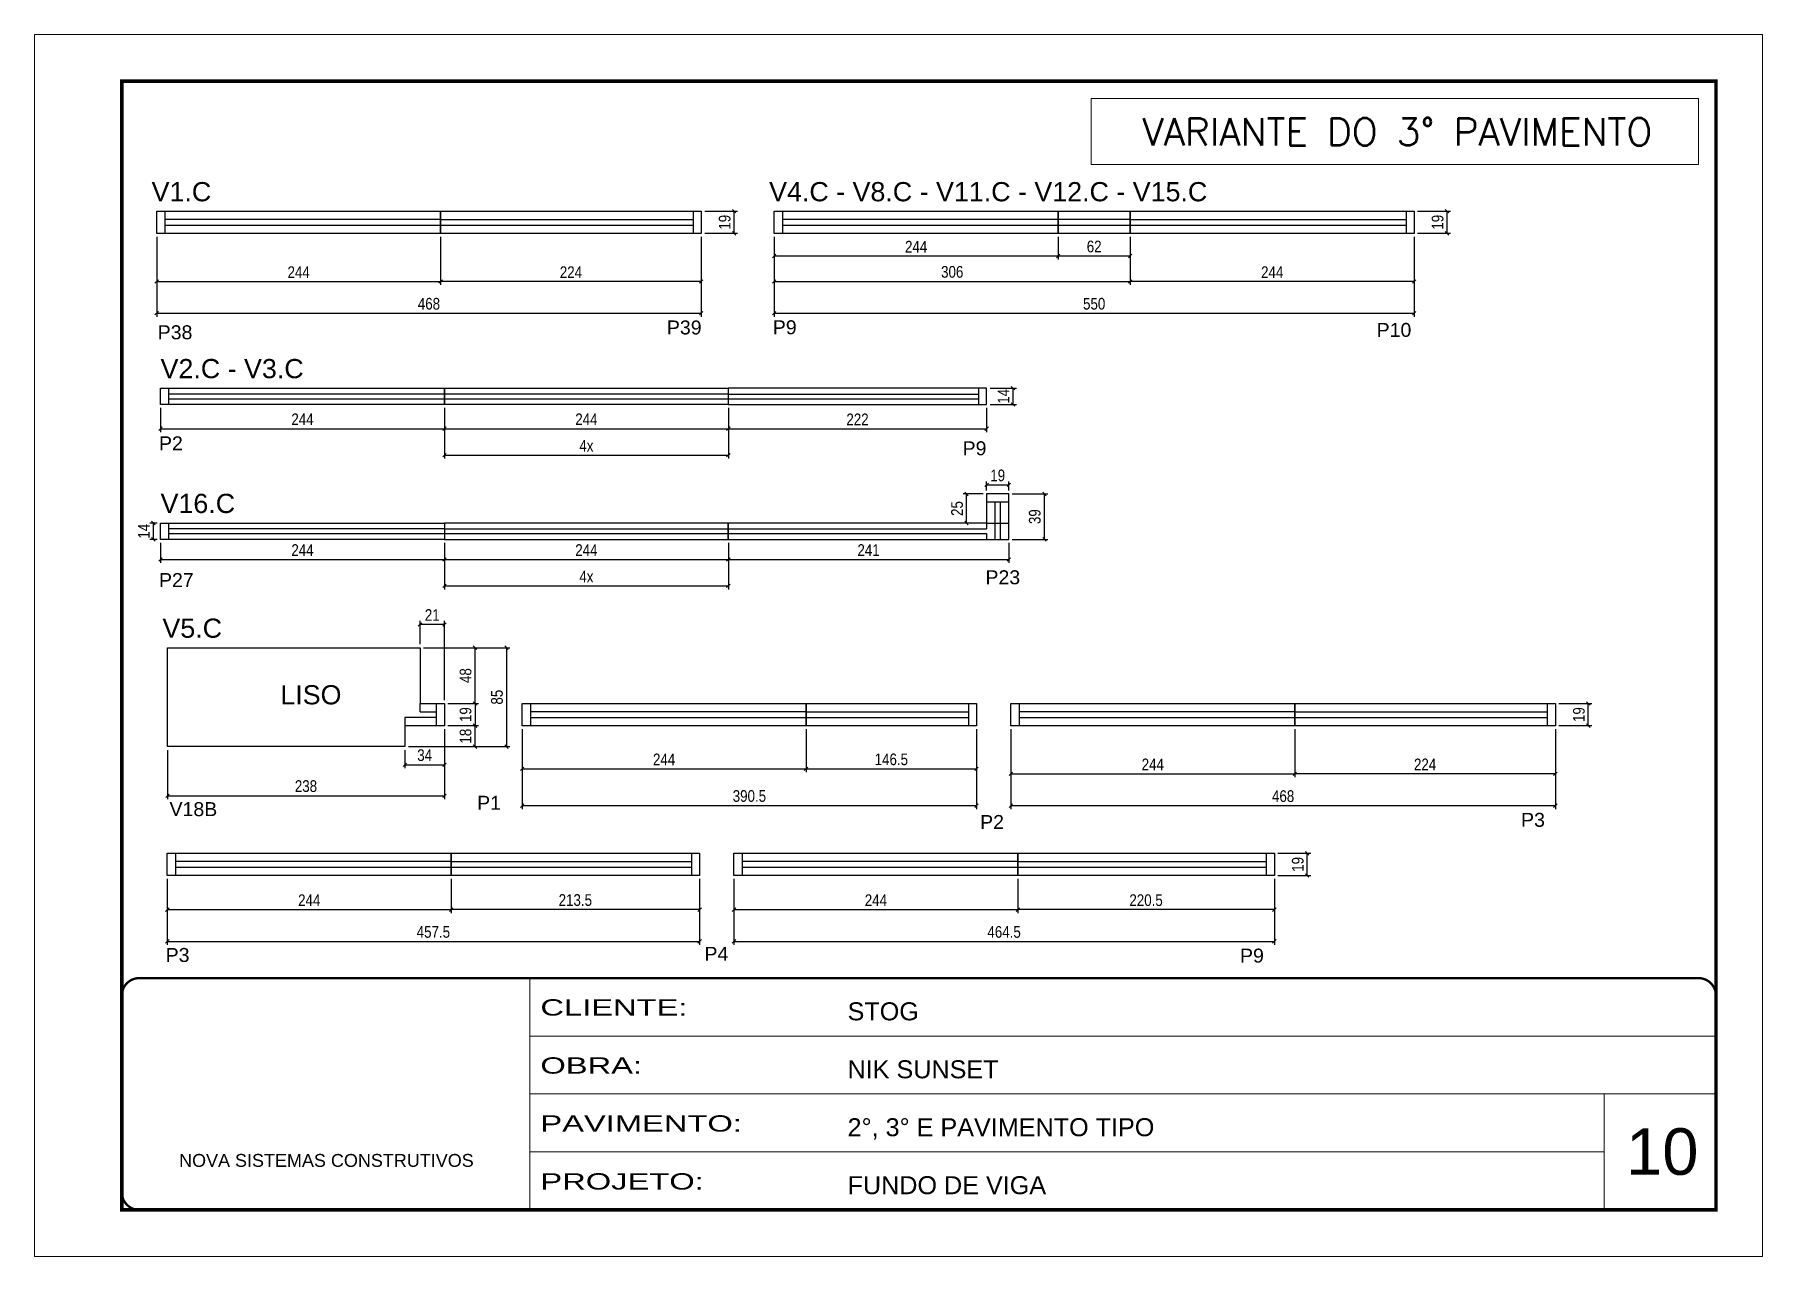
# Model space of a CAD drawing. Header units: millimetres. Extents: x 2437 to 8691, y -1523 to 4121.
# Drawn here: x 4036 to 5521, y 774 to 1824 of the extents above; entities that cross this region are included whole.
import ezdxf

# ---------------------------------------------------------------- set-up
doc = ezdxf.new("R2010")
doc.units = ezdxf.units.MM
doc.linetypes.add('CONTINUO', pattern=[0])
doc.linetypes.add('DASHED', pattern=[0.75, 0.5, -0.25])
for name, color, linetype in [('5', 5, 'Continuous'), ('COTA', 241, 'Continuous'), ('NOMENCLATURA', 7, 'Continuous'), ('Painéis', 200, 'Continuous'), ('SARR_2.2x7', 40, 'Continuous'), ('SARR_EDITAR', 141, 'Continuous')]:
    doc.layers.add(name, color=color, linetype=linetype)
for name, color, linetype, lineweight in [('CARIMBO', 255, 'Continuous', 9), ('Folhas', 255, 'Continuous', 9), ('SARRAFO DE PRESSAO', 251, 'DASHED', 9), ('Texto Seção', 7, 'Continuous', 15)]:
    doc.layers.add(name, color=color, linetype=linetype, lineweight=lineweight)
doc.styles.add('ARIAL', font='arial.ttf')
doc.styles.add('COTA TECNICA', font='techl___.ttf', dxfattribs={"height": 10})
doc.styles.add('COTA TECNICA-50', font='techl___.ttf', dxfattribs={"height": 10})
doc.styles.add('REGUA-120', font='ROMANS.shx', dxfattribs={"height": 15})
doc.styles.get("Standard").update_dxf_attribs({"font": 'arial.ttf'})
doc.styles.add('Tecnologia', font='')
doc.styles.get('Tecnologia').set_extended_font_data('Forgotten Futurist')
doc.dimstyles.new('COTA PAINEL-50', dxfattribs={"dimtxt": 10, "dimasz": 3, "dimexe": 3, "dimexo": 3, "dimgap": 3, "dimtad": 1, "dimdec": 1, "dimzin": 12, "dimdsep": 46, "dimtxsty": 'COTA TECNICA-50', "dimblk1": 'OBLIQUE', "dimblk2": 'OBLIQUE', "dimsah": 1, "dimcen": 0.9, "dimclrd": 4, "dimclre": 4, "dimclrt": 240, "dimadec": 1, "dimazin": 3, "dimtfac": 1, "dimtdec": 1, "dimtmove": 0, "dimatfit": 3, "dimfxl": 1, "dimtolj": 1, "dimtzin": 12, "dimarcsym": 0})
doc.dimstyles.new('PAINEL', dxfattribs={"dimtxt": 10, "dimasz": 3, "dimexe": 3, "dimexo": 3, "dimgap": 3, "dimtad": 1, "dimdec": 1, "dimzin": 12, "dimdsep": 46, "dimtxsty": 'COTA TECNICA', "dimblk1": 'OBLIQUE', "dimblk2": 'OBLIQUE', "dimsah": 1, "dimcen": 0.9, "dimclrd": 4, "dimclre": 4, "dimclrt": 240, "dimadec": 1, "dimazin": 3, "dimtfac": 1, "dimtdec": 1, "dimtmove": 0, "dimatfit": 3, "dimfxl": 1, "dimtolj": 1, "dimtzin": 12, "dimarcsym": 0})

msp = doc.modelspace()

# ---------------------------------------------------------------- texts
at = {"layer": '5', "linetype": 'Continuous'}
for s, p in [('P39', (4579.28, 1565.98)), ('P9', (4670.3, 1566.13)), ('P10', (5189.26, 1563.88)), ('P38', (4141.67, 1561.84)), ('P2', (4142.77, 1466.41)), ('P9', (4833.42, 1462.16)), ('P27', (4142.77, 1348.93)), ('P23', (4853.06, 1351.32)), ('V18B', (4151.84, 1152.07)), ('P1', (4416.21, 1157.52)), ('P2', (4848.47, 1141.01)), ('P3', (5313.4, 1142.89)), ('P4', (4611.55, 1027.73)), ('P3', (4148.5, 1026.74)), ('P9', (5071.85, 1026.19))]:
    msp.add_text(s, height=12, rotation=359.99996, dxfattribs=at).set_placement(p)
at = {"layer": 'CARIMBO', "style": 'ARIAL'}
msp.add_text('10', height=40, dxfattribs=at).set_placement((5403.7, 843.83))
at = {"layer": 'NOMENCLATURA', "linetype": 'Continuous'}
for s, p in [('V1.C', (4136.43, 1680.41)), ('V4.C - V8.C - V11.C - V12.C - V15.C', (4667.15, 1680.41)), ('V2.C - V3.C', (4144.15, 1528.39)), ('V16.C', (4144.15, 1412.54)), ('V5.C', (4145.74, 1305.32)), ('LISO', (4247.08, 1248.1))]:
    msp.add_text(s, height=16.5, dxfattribs=at).set_placement(p)
at = {"layer": 'Texto Seção', "insert": (4886.83, 1728.23), "char_height": 23.7362, "width": 640.4194, "attachment_point": 7, "style": 'REGUA-120'}
msp.add_mtext('\\pxqc,t6;^JVARIANTE DO 3° PAVIMENTO', dxfattribs=at)

# ---------------------------------------------------------------- blocks, each defined once
blk = doc.blocks.new('9999999999')
at = {"color": 30, "linetype": 'CONTINUO'}
for p, q in [((98564.6, 34230.2), (98564.6, 34429.4)), ((98564.6, 34379.6), (99584, 34379.6)), ((98564.6, 34329.8), (99488, 34329.8)), ((99584, 34329.8), (99488, 34329.8)), ((99488, 34329.8), (99488, 34230.2)), ((98564.6, 34280), (99488, 34280))]:
    blk.add_line(p, q, dxfattribs=at)
at = {"color": 30, "linetype": 'CONTINUO', "const_width": 2}
blk.add_lwpolyline([(99584, 34230.2), (99584, 34414.4, 0.414214), (99569, 34429.4), (98229, 34429.4, 0.414214), (98214, 34414.4), (98214, 34245.2, 0.414214), (98229, 34230.2), (99584, 34230.2)], format="xyb", dxfattribs=at)
at = {"layer": 'Folhas'}
blk.add_lwpolyline([(98139, 34190.2), (99624, 34190.2), (99624, 35240.2), (98139, 35240.2)], close=True, dxfattribs=at)
at = {"layer": 'Folhas', "color": 30, "const_width": 3}
blk.add_lwpolyline([(98214, 34230.2), (99584, 34230.2), (99584, 35200.2), (98214, 35200.2)], close=True, dxfattribs=at)
at = {"color": 7, "linetype": 'Continuous', "ltscale": 5, "style": 'ARIAL'}
for s, height, p in [('STOG', 15.48, (98837.7, 34393.1)), ('NIK SUNSET', 15.48, (98837.7, 34343.3)), ('2°, 3° E PAVIMENTO TIPO', 15.483, (98837.7, 34293.5)), ('NOVA SISTEMAS CONSTRUTIVOS', 11.059, (98263.2, 34267.2)), ('FUNDO DE VIGA', 15.483, (98837.7, 34243.7))]:
    blk.add_text(s, height=height, dxfattribs=at).set_placement(p)
at = {"layer": 'Folhas', "color": 7, "style": 'Tecnologia', "width": 1.5}
for s, p in [('CLIENTE:', (98573.7, 34397.2)), ('OBRA:', (98573.7, 34347.3)), ('PAVIMENTO:', (98573.7, 34297.5)), ('PROJETO:', (98573.7, 34247.7))]:
    blk.add_text(s, height=14, dxfattribs=at).set_placement(p)
blk = doc.blocks.new('_Oblique')
at = {"color": 0, "linetype": 'ByBlock', "lineweight": -2}
blk.add_line((-0.5, -0.5), (0.5, 0.5), dxfattribs=at)
blk = doc.blocks.new('*D218')
at = {"layer": 'COTA', "color": 4, "lineweight": -2, "transparency": 16777216}
for p, q in [((5224.5, 1671.9), (5252.8, 1671.9)), ((5249.8, 1652.9), (5249.8, 1671.9)), ((5224.5, 1652.9), (5252.8, 1652.9))]:
    blk.add_line(p, q, dxfattribs=at)
at = {"layer": 'Defpoints', "color": 0, "transparency": 16777216}
for p in [(5221.5, 1671.9), (5249.8, 1671.9), (5221.5, 1652.9)]:
    blk.add_point(p, dxfattribs=at)
at = {"layer": 'COTA', "color": 4, "lineweight": -2, "transparency": 16777216, "xscale": 3, "yscale": 3, "zscale": 3}
for p, rotation in [((5249.8, 1671.9), 90), ((5249.8, 1652.9), 270)]:
    blk.add_blockref('_Oblique', p, dxfattribs=dict(at, rotation=rotation))
at = {"layer": 'COTA', "color": 240, "transparency": 16777216, "insert": (5241.7, 1662.4), "char_height": 10, "attachment_point": 5, "rotation": 90, "style": 'COTA TECNICA'}
blk.add_mtext('\\A1;19', dxfattribs=at)
blk = doc.blocks.new('*D219')
at = {"layer": 'COTA', "color": 4, "linetype": 'ByBlock', "lineweight": -2, "transparency": 16777216}
for p, q in [((4671.5, 1649.9), (4671.5, 1630.4)), ((4915.5, 1649.9), (4915.5, 1630.4)), ((4671.5, 1633.4), (4915.5, 1633.4))]:
    blk.add_line(p, q, dxfattribs=at)
at = {"layer": 'Defpoints', "color": 0, "linetype": 'ByBlock', "transparency": 16777216}
for p in [(4671.5, 1652.9), (4915.5, 1652.9), (4915.5, 1633.4)]:
    blk.add_point(p, dxfattribs=at)
at = {"layer": 'COTA', "color": 4, "linetype": 'ByBlock', "lineweight": -2, "transparency": 16777216, "xscale": 3, "yscale": 3, "zscale": 3, "rotation": 180}
blk.add_blockref('_Oblique', (4671.5, 1633.4), dxfattribs=at)
at = {"layer": 'COTA', "color": 4, "linetype": 'ByBlock', "lineweight": -2, "transparency": 16777216, "xscale": 3, "yscale": 3, "zscale": 3}
blk.add_blockref('_Oblique', (4915.5, 1633.4), dxfattribs=at)
at = {"layer": 'COTA', "color": 240, "linetype": 'ByBlock', "transparency": 16777216, "insert": (4793.5, 1641.4), "char_height": 10, "attachment_point": 5, "style": 'COTA TECNICA-50'}
blk.add_mtext('\\A1;244', dxfattribs=at)
blk = doc.blocks.new('*D220')
at = {"layer": 'COTA', "color": 4, "linetype": 'ByBlock', "lineweight": -2, "transparency": 16777216}
for p, q in [((4915.5, 1649.9), (4915.5, 1630.4)), ((4977.5, 1649.9), (4977.5, 1630.4)), ((4915.5, 1633.4), (4977.5, 1633.4))]:
    blk.add_line(p, q, dxfattribs=at)
at = {"layer": 'Defpoints', "color": 0, "linetype": 'ByBlock', "transparency": 16777216}
for p in [(4915.5, 1652.9), (4977.5, 1652.9), (4977.5, 1633.4)]:
    blk.add_point(p, dxfattribs=at)
at = {"layer": 'COTA', "color": 4, "linetype": 'ByBlock', "lineweight": -2, "transparency": 16777216, "xscale": 3, "yscale": 3, "zscale": 3, "rotation": 180}
blk.add_blockref('_Oblique', (4915.5, 1633.4), dxfattribs=at)
at = {"layer": 'COTA', "color": 4, "linetype": 'ByBlock', "lineweight": -2, "transparency": 16777216, "xscale": 3, "yscale": 3, "zscale": 3}
blk.add_blockref('_Oblique', (4977.5, 1633.4), dxfattribs=at)
at = {"layer": 'COTA', "color": 240, "linetype": 'ByBlock', "transparency": 16777216, "insert": (4946.5, 1641.5), "char_height": 10, "attachment_point": 5, "style": 'COTA TECNICA-50'}
blk.add_mtext('\\A1;62', dxfattribs=at)
blk = doc.blocks.new('*D221')
at = {"layer": 'COTA', "color": 4, "linetype": 'ByBlock', "lineweight": -2, "transparency": 16777216}
for p, q in [((4977.5, 1649.9), (4977.5, 1608.5)), ((5221.5, 1649.9), (5221.5, 1608.5)), ((5221.5, 1611.5), (4977.5, 1611.5))]:
    blk.add_line(p, q, dxfattribs=at)
at = {"layer": 'Defpoints', "color": 0, "linetype": 'ByBlock', "transparency": 16777216}
for p in [(4977.5, 1652.9), (5221.5, 1652.9), (4977.5, 1611.5)]:
    blk.add_point(p, dxfattribs=at)
at = {"layer": 'COTA', "color": 4, "linetype": 'ByBlock', "lineweight": -2, "transparency": 16777216, "xscale": 3, "yscale": 3, "zscale": 3, "rotation": 180}
blk.add_blockref('_Oblique', (4977.5, 1611.5), dxfattribs=at)
at = {"layer": 'COTA', "color": 4, "linetype": 'ByBlock', "lineweight": -2, "transparency": 16777216, "xscale": 3, "yscale": 3, "zscale": 3}
blk.add_blockref('_Oblique', (5221.5, 1611.5), dxfattribs=at)
at = {"layer": 'COTA', "color": 240, "linetype": 'ByBlock', "transparency": 16777216, "insert": (5099.5, 1619.5), "char_height": 10, "attachment_point": 5, "style": 'COTA TECNICA-50'}
blk.add_mtext('\\A1;244', dxfattribs=at)
blk = doc.blocks.new('*D241')
at = {"layer": 'COTA', "color": 4, "lineweight": -2, "transparency": 16777216}
for p, q in [((4671.5, 1649.9), (4671.5, 1581.2)), ((5221.5, 1649.9), (5221.5, 1581.2)), ((4671.5, 1584.2), (5221.5, 1584.2))]:
    blk.add_line(p, q, dxfattribs=at)
at = {"layer": 'Defpoints', "color": 0, "transparency": 16777216}
for p in [(4671.5, 1652.9), (5221.5, 1652.9), (5221.5, 1584.2)]:
    blk.add_point(p, dxfattribs=at)
at = {"layer": 'COTA', "color": 4, "lineweight": -2, "transparency": 16777216, "xscale": 3, "yscale": 3, "zscale": 3, "rotation": 180}
blk.add_blockref('_Oblique', (4671.5, 1584.2), dxfattribs=at)
at = {"layer": 'COTA', "color": 4, "lineweight": -2, "transparency": 16777216, "xscale": 3, "yscale": 3, "zscale": 3}
blk.add_blockref('_Oblique', (5221.5, 1584.2), dxfattribs=at)
at = {"layer": 'COTA', "color": 240, "transparency": 16777216, "insert": (4946.5, 1592.3), "char_height": 10, "attachment_point": 5, "style": 'COTA TECNICA'}
blk.add_mtext('\\A1;550', dxfattribs=at)
blk = doc.blocks.new('*D222')
at = {"layer": 'COTA', "color": 4, "lineweight": -2, "transparency": 16777216}
for p, q in [((4611.8, 1671.9), (4640.1, 1671.9)), ((4637.1, 1652.9), (4637.1, 1671.9)), ((4611.8, 1652.9), (4640.1, 1652.9))]:
    blk.add_line(p, q, dxfattribs=at)
at = {"layer": 'Defpoints', "color": 0, "transparency": 16777216}
for p in [(4608.8, 1671.9), (4637.1, 1671.9), (4608.8, 1652.9)]:
    blk.add_point(p, dxfattribs=at)
at = {"layer": 'COTA', "color": 4, "lineweight": -2, "transparency": 16777216, "xscale": 3, "yscale": 3, "zscale": 3}
for p, rotation in [((4637.1, 1671.9), 90), ((4637.1, 1652.9), 270)]:
    blk.add_blockref('_Oblique', p, dxfattribs=dict(at, rotation=rotation))
at = {"layer": 'COTA', "color": 240, "transparency": 16777216, "insert": (4629, 1662.4), "char_height": 10, "attachment_point": 5, "rotation": 90, "style": 'COTA TECNICA'}
blk.add_mtext('\\A1;19', dxfattribs=at)
blk = doc.blocks.new('*D223')
at = {"layer": 'COTA', "color": 4, "linetype": 'ByBlock', "lineweight": -2, "transparency": 16777216}
for p, q in [((4140.8, 1649.9), (4140.8, 1608.5)), ((4384.8, 1649.9), (4384.8, 1608.5)), ((4140.8, 1611.5), (4384.8, 1611.5))]:
    blk.add_line(p, q, dxfattribs=at)
at = {"layer": 'Defpoints', "color": 0, "linetype": 'ByBlock', "transparency": 16777216}
for p in [(4140.8, 1652.9), (4384.8, 1652.9), (4384.8, 1611.5)]:
    blk.add_point(p, dxfattribs=at)
at = {"layer": 'COTA', "color": 4, "linetype": 'ByBlock', "lineweight": -2, "transparency": 16777216, "xscale": 3, "yscale": 3, "zscale": 3, "rotation": 180}
blk.add_blockref('_Oblique', (4140.8, 1611.5), dxfattribs=at)
at = {"layer": 'COTA', "color": 4, "linetype": 'ByBlock', "lineweight": -2, "transparency": 16777216, "xscale": 3, "yscale": 3, "zscale": 3}
blk.add_blockref('_Oblique', (4384.8, 1611.5), dxfattribs=at)
at = {"layer": 'COTA', "color": 240, "linetype": 'ByBlock', "transparency": 16777216, "insert": (4262.8, 1619.5), "char_height": 10, "attachment_point": 5, "style": 'COTA TECNICA-50'}
blk.add_mtext('\\A1;244', dxfattribs=at)
blk = doc.blocks.new('*D224')
at = {"layer": 'COTA', "color": 4, "linetype": 'ByBlock', "lineweight": -2, "transparency": 16777216}
for p, q in [((4384.8, 1649.9), (4384.8, 1608.5)), ((4608.8, 1649.9), (4608.8, 1608.5)), ((4608.8, 1611.5), (4384.8, 1611.5))]:
    blk.add_line(p, q, dxfattribs=at)
at = {"layer": 'Defpoints', "color": 0, "linetype": 'ByBlock', "transparency": 16777216}
for p in [(4384.8, 1652.9), (4608.8, 1652.9), (4384.8, 1611.5)]:
    blk.add_point(p, dxfattribs=at)
at = {"layer": 'COTA', "color": 4, "linetype": 'ByBlock', "lineweight": -2, "transparency": 16777216, "xscale": 3, "yscale": 3, "zscale": 3, "rotation": 180}
blk.add_blockref('_Oblique', (4384.8, 1611.5), dxfattribs=at)
at = {"layer": 'COTA', "color": 4, "linetype": 'ByBlock', "lineweight": -2, "transparency": 16777216, "xscale": 3, "yscale": 3, "zscale": 3}
blk.add_blockref('_Oblique', (4608.8, 1611.5), dxfattribs=at)
at = {"layer": 'COTA', "color": 240, "linetype": 'ByBlock', "transparency": 16777216, "insert": (4496.8, 1619.5), "char_height": 10, "attachment_point": 5, "style": 'COTA TECNICA-50'}
blk.add_mtext('\\A1;224', dxfattribs=at)
blk = doc.blocks.new('*D242')
at = {"layer": 'COTA', "color": 4, "lineweight": -2, "transparency": 16777216}
for p, q in [((4140.8, 1649.9), (4140.8, 1581.2)), ((4608.8, 1649.9), (4608.8, 1581.2)), ((4140.8, 1584.2), (4608.8, 1584.2))]:
    blk.add_line(p, q, dxfattribs=at)
at = {"layer": 'Defpoints', "color": 0, "transparency": 16777216}
for p in [(4140.8, 1652.9), (4608.8, 1652.9), (4608.8, 1584.2)]:
    blk.add_point(p, dxfattribs=at)
at = {"layer": 'COTA', "color": 4, "lineweight": -2, "transparency": 16777216, "xscale": 3, "yscale": 3, "zscale": 3, "rotation": 180}
blk.add_blockref('_Oblique', (4140.8, 1584.2), dxfattribs=at)
at = {"layer": 'COTA', "color": 4, "lineweight": -2, "transparency": 16777216, "xscale": 3, "yscale": 3, "zscale": 3}
blk.add_blockref('_Oblique', (4608.8, 1584.2), dxfattribs=at)
at = {"layer": 'COTA', "color": 240, "transparency": 16777216, "insert": (4374.8, 1592.3), "char_height": 10, "attachment_point": 5, "style": 'COTA TECNICA'}
blk.add_mtext('\\A1;468', dxfattribs=at)
blk = doc.blocks.new('*D225')
at = {"layer": 'COTA', "color": 4, "linetype": 'ByBlock', "lineweight": -2, "transparency": 16777216}
for p, q in [((4144.1, 1502.8), (4144.1, 1482)), ((4388.1, 1502.8), (4388.1, 1482)), ((4144.1, 1485), (4388.1, 1485))]:
    blk.add_line(p, q, dxfattribs=at)
at = {"layer": 'Defpoints', "color": 0, "linetype": 'ByBlock', "transparency": 16777216}
for p in [(4144.1, 1505.8), (4388.1, 1505.8), (4388.1, 1485)]:
    blk.add_point(p, dxfattribs=at)
at = {"layer": 'COTA', "color": 4, "linetype": 'ByBlock', "lineweight": -2, "transparency": 16777216, "xscale": 3, "yscale": 3, "zscale": 3, "rotation": 180}
blk.add_blockref('_Oblique', (4144.1, 1485), dxfattribs=at)
at = {"layer": 'COTA', "color": 4, "linetype": 'ByBlock', "lineweight": -2, "transparency": 16777216, "xscale": 3, "yscale": 3, "zscale": 3}
blk.add_blockref('_Oblique', (4388.1, 1485), dxfattribs=at)
at = {"layer": 'COTA', "color": 240, "linetype": 'ByBlock', "transparency": 16777216, "insert": (4266.1, 1493.1), "char_height": 10, "attachment_point": 5, "style": 'COTA TECNICA-50'}
blk.add_mtext('\\A1;244', dxfattribs=at)
blk = doc.blocks.new('*D226')
at = {"layer": 'COTA', "color": 4, "lineweight": -2, "transparency": 16777216}
for p, q in [((4388.1, 1502.8), (4388.1, 1482)), ((4632.1, 1502.8), (4632.1, 1482)), ((4388.1, 1485), (4632.1, 1485))]:
    blk.add_line(p, q, dxfattribs=at)
at = {"layer": 'Defpoints', "color": 0, "transparency": 16777216}
for p in [(4388.1, 1505.8), (4632.1, 1505.8), (4632.1, 1485)]:
    blk.add_point(p, dxfattribs=at)
at = {"layer": 'COTA', "color": 4, "lineweight": -2, "transparency": 16777216, "xscale": 3, "yscale": 3, "zscale": 3, "rotation": 180}
blk.add_blockref('_Oblique', (4388.1, 1485), dxfattribs=at)
at = {"layer": 'COTA', "color": 4, "lineweight": -2, "transparency": 16777216, "xscale": 3, "yscale": 3, "zscale": 3}
blk.add_blockref('_Oblique', (4632.1, 1485), dxfattribs=at)
at = {"layer": 'COTA', "color": 240, "transparency": 16777216, "insert": (4510.1, 1493.1), "char_height": 10, "attachment_point": 5, "style": 'COTA TECNICA'}
blk.add_mtext('\\A1;244', dxfattribs=at)
blk = doc.blocks.new('*D227')
at = {"layer": 'COTA', "color": 4, "lineweight": -2, "transparency": 16777216}
for p, q in [((4632.1, 1502.8), (4632.1, 1482)), ((4854.1, 1502.8), (4854.1, 1482)), ((4632.1, 1485), (4854.1, 1485))]:
    blk.add_line(p, q, dxfattribs=at)
at = {"layer": 'Defpoints', "color": 0, "transparency": 16777216}
for p in [(4632.1, 1505.8), (4854.1, 1505.8), (4854.1, 1485)]:
    blk.add_point(p, dxfattribs=at)
at = {"layer": 'COTA', "color": 4, "lineweight": -2, "transparency": 16777216, "xscale": 3, "yscale": 3, "zscale": 3, "rotation": 180}
blk.add_blockref('_Oblique', (4632.1, 1485), dxfattribs=at)
at = {"layer": 'COTA', "color": 4, "lineweight": -2, "transparency": 16777216, "xscale": 3, "yscale": 3, "zscale": 3}
blk.add_blockref('_Oblique', (4854.1, 1485), dxfattribs=at)
at = {"layer": 'COTA', "color": 240, "transparency": 16777216, "insert": (4743.1, 1493), "char_height": 10, "attachment_point": 5, "style": 'COTA TECNICA'}
blk.add_mtext('\\A1;222', dxfattribs=at)
blk = doc.blocks.new('*D243')
at = {"layer": 'COTA', "color": 4, "lineweight": -2, "transparency": 16777216}
for p, q in [((4857.1, 1519.8), (4879.7, 1519.8)), ((4876.7, 1519.8), (4876.7, 1505.8)), ((4857.1, 1505.8), (4879.7, 1505.8))]:
    blk.add_line(p, q, dxfattribs=at)
at = {"layer": 'Defpoints', "color": 0, "transparency": 16777216}
for p in [(4854.1, 1519.8), (4854.1, 1505.8), (4876.7, 1505.8)]:
    blk.add_point(p, dxfattribs=at)
at = {"layer": 'COTA', "color": 4, "lineweight": -2, "transparency": 16777216, "xscale": 3, "yscale": 3, "zscale": 3}
for p, rotation in [((4876.7, 1519.8), 90), ((4876.7, 1505.8), 270)]:
    blk.add_blockref('_Oblique', p, dxfattribs=dict(at, rotation=rotation))
at = {"layer": 'COTA', "color": 240, "transparency": 16777216, "insert": (4868.6, 1512.8), "char_height": 10, "attachment_point": 5, "rotation": 90, "style": 'COTA TECNICA-50'}
blk.add_mtext('\\A1;14', dxfattribs=at)
blk = doc.blocks.new('*D228')
at = {"layer": 'COTA', "color": 4, "linetype": 'ByBlock', "lineweight": -2, "transparency": 16777216}
for p, q in [((4144.1, 1386.9), (4144.1, 1369.6)), ((4388.1, 1386.9), (4388.1, 1369.6)), ((4144.1, 1372.6), (4388.1, 1372.6))]:
    blk.add_line(p, q, dxfattribs=at)
at = {"layer": 'Defpoints', "color": 0, "linetype": 'ByBlock', "transparency": 16777216}
for p in [(4144.1, 1389.9), (4388.1, 1389.9), (4388.1, 1372.6)]:
    blk.add_point(p, dxfattribs=at)
at = {"layer": 'COTA', "color": 4, "linetype": 'ByBlock', "lineweight": -2, "transparency": 16777216, "xscale": 3, "yscale": 3, "zscale": 3, "rotation": 180}
blk.add_blockref('_Oblique', (4144.1, 1372.6), dxfattribs=at)
at = {"layer": 'COTA', "color": 4, "linetype": 'ByBlock', "lineweight": -2, "transparency": 16777216, "xscale": 3, "yscale": 3, "zscale": 3}
blk.add_blockref('_Oblique', (4388.1, 1372.6), dxfattribs=at)
at = {"layer": 'COTA', "color": 240, "linetype": 'ByBlock', "transparency": 16777216, "insert": (4266.1, 1380.7), "char_height": 10, "attachment_point": 5, "style": 'COTA TECNICA-50'}
blk.add_mtext('\\A1;244', dxfattribs=at)
blk = doc.blocks.new('*D201')
at = {"layer": 'COTA', "color": 4, "lineweight": -2, "transparency": 16777216}
for p, q in [((4632.1, 1386.9), (4632.1, 1369.6)), ((4873.1, 1386.9), (4873.1, 1369.6)), ((4632.1, 1372.6), (4873.1, 1372.6))]:
    blk.add_line(p, q, dxfattribs=at)
at = {"layer": 'Defpoints', "color": 0, "transparency": 16777216}
for p in [(4632.1, 1389.9), (4873.1, 1389.9), (4873.1, 1372.6)]:
    blk.add_point(p, dxfattribs=at)
at = {"layer": 'COTA', "color": 4, "lineweight": -2, "transparency": 16777216, "xscale": 3, "yscale": 3, "zscale": 3, "rotation": 180}
blk.add_blockref('_Oblique', (4632.1, 1372.6), dxfattribs=at)
at = {"layer": 'COTA', "color": 4, "lineweight": -2, "transparency": 16777216, "xscale": 3, "yscale": 3, "zscale": 3}
blk.add_blockref('_Oblique', (4873.1, 1372.6), dxfattribs=at)
at = {"layer": 'COTA', "color": 240, "transparency": 16777216, "insert": (4752.6, 1380.7), "char_height": 10, "attachment_point": 5, "style": 'COTA TECNICA'}
blk.add_mtext('\\A1;241', dxfattribs=at)
blk = doc.blocks.new('*D202')
at = {"layer": 'COTA', "color": 4, "lineweight": -2, "transparency": 16777216}
for p, q in [((4388.1, 1386.9), (4388.1, 1369.6)), ((4632.1, 1386.9), (4632.1, 1369.6)), ((4388.1, 1372.6), (4632.1, 1372.6))]:
    blk.add_line(p, q, dxfattribs=at)
at = {"layer": 'Defpoints', "color": 0, "transparency": 16777216}
for p in [(4388.1, 1389.9), (4632.1, 1389.9), (4632.1, 1372.6)]:
    blk.add_point(p, dxfattribs=at)
at = {"layer": 'COTA', "color": 4, "lineweight": -2, "transparency": 16777216, "xscale": 3, "yscale": 3, "zscale": 3, "rotation": 180}
blk.add_blockref('_Oblique', (4388.1, 1372.6), dxfattribs=at)
at = {"layer": 'COTA', "color": 4, "lineweight": -2, "transparency": 16777216, "xscale": 3, "yscale": 3, "zscale": 3}
blk.add_blockref('_Oblique', (4632.1, 1372.6), dxfattribs=at)
at = {"layer": 'COTA', "color": 240, "transparency": 16777216, "insert": (4510.1, 1380.7), "char_height": 10, "attachment_point": 5, "style": 'COTA TECNICA'}
blk.add_mtext('\\A1;244', dxfattribs=at)
blk = doc.blocks.new('*D203')
at = {"layer": 'COTA', "color": 4, "lineweight": -2, "transparency": 16777216}
for p, q in [((4388.1, 1226.8), (4388.1, 1166.5)), ((4150.1, 1208.8), (4150.1, 1166.5)), ((4150.1, 1169.5), (4388.1, 1169.5))]:
    blk.add_line(p, q, dxfattribs=at)
at = {"layer": 'Defpoints', "color": 0, "transparency": 16777216}
for p in [(4388.1, 1229.8), (4150.1, 1211.8), (4388.1, 1169.5)]:
    blk.add_point(p, dxfattribs=at)
at = {"layer": 'COTA', "color": 4, "lineweight": -2, "transparency": 16777216, "xscale": 3, "yscale": 3, "zscale": 3, "rotation": 180}
blk.add_blockref('_Oblique', (4150.1, 1169.5), dxfattribs=at)
at = {"layer": 'COTA', "color": 4, "lineweight": -2, "transparency": 16777216, "xscale": 3, "yscale": 3, "zscale": 3}
blk.add_blockref('_Oblique', (4388.1, 1169.5), dxfattribs=at)
at = {"layer": 'COTA', "color": 240, "transparency": 16777216, "insert": (4269.1, 1177.8), "char_height": 10, "attachment_point": 5, "style": 'COTA TECNICA-50'}
blk.add_mtext('\\A1;238', dxfattribs=at)
blk = doc.blocks.new('*D204')
at = {"layer": 'COTA', "color": 4, "lineweight": -2, "transparency": 16777216}
for p, q in [((4391.1, 1229.8), (4417.4, 1229.8)), ((4414.4, 1211.8), (4414.4, 1229.8)), ((4357.1, 1211.8), (4417.4, 1211.8))]:
    blk.add_line(p, q, dxfattribs=at)
at = {"layer": 'Defpoints', "color": 0, "transparency": 16777216}
for p in [(4388.1, 1229.8), (4414.4, 1229.8), (4354.1, 1211.8)]:
    blk.add_point(p, dxfattribs=at)
at = {"layer": 'COTA', "color": 4, "lineweight": -2, "transparency": 16777216, "xscale": 3, "yscale": 3, "zscale": 3}
for p, rotation in [((4414.4, 1229.8), 90), ((4414.4, 1211.8), 270)]:
    blk.add_blockref('_Oblique', p, dxfattribs=dict(at, rotation=rotation))
at = {"layer": 'COTA', "color": 240, "transparency": 16777216, "insert": (4406.3, 1220.8), "char_height": 10, "attachment_point": 5, "rotation": 90, "style": 'COTA TECNICA-50'}
blk.add_mtext('\\A1;18', dxfattribs=at)
blk = doc.blocks.new('*D205')
at = {"layer": 'COTA', "color": 4, "lineweight": -2, "transparency": 16777216}
for p, q in [((4370.1, 1296.8), (4417.4, 1296.8)), ((4414.4, 1248.8), (4414.4, 1296.8)), ((4391.1, 1248.8), (4417.4, 1248.8))]:
    blk.add_line(p, q, dxfattribs=at)
at = {"layer": 'Defpoints', "color": 0, "transparency": 16777216}
for p in [(4367.1, 1296.8), (4414.4, 1296.8), (4388.1, 1248.8)]:
    blk.add_point(p, dxfattribs=at)
at = {"layer": 'COTA', "color": 4, "lineweight": -2, "transparency": 16777216, "xscale": 3, "yscale": 3, "zscale": 3}
for p, rotation in [((4414.4, 1296.8), 90), ((4414.4, 1248.8), 270)]:
    blk.add_blockref('_Oblique', p, dxfattribs=dict(at, rotation=rotation))
at = {"layer": 'COTA', "color": 240, "transparency": 16777216, "insert": (4406.3, 1272.8), "char_height": 10, "attachment_point": 5, "rotation": 90, "style": 'COTA TECNICA-50'}
blk.add_mtext('\\A1;48', dxfattribs=at)
blk = doc.blocks.new('*D206')
at = {"layer": 'COTA', "color": 4, "lineweight": -2, "transparency": 16777216}
for p, q in [((4370.1, 1296.8), (4444.4, 1296.8)), ((4441.4, 1296.8), (4441.4, 1211.8)), ((4357.1, 1211.8), (4444.4, 1211.8))]:
    blk.add_line(p, q, dxfattribs=at)
at = {"layer": 'Defpoints', "color": 0, "transparency": 16777216}
for p in [(4367.1, 1296.8), (4354.1, 1211.8), (4441.4, 1211.8)]:
    blk.add_point(p, dxfattribs=at)
at = {"layer": 'COTA', "color": 4, "lineweight": -2, "transparency": 16777216, "xscale": 3, "yscale": 3, "zscale": 3}
for p, rotation in [((4441.4, 1296.8), 90), ((4441.4, 1211.8), 270)]:
    blk.add_blockref('_Oblique', p, dxfattribs=dict(at, rotation=rotation))
at = {"layer": 'COTA', "color": 240, "transparency": 16777216, "insert": (4433.3, 1254.3), "char_height": 10, "attachment_point": 5, "rotation": 90, "style": 'COTA TECNICA-50'}
blk.add_mtext('\\A1;85', dxfattribs=at)
blk = doc.blocks.new('*D207')
at = {"layer": 'COTA', "color": 4, "lineweight": -2, "transparency": 16777216}
for p, q in [((4367.1, 1299.8), (4367.1, 1319.8)), ((4388.1, 1316.8), (4367.1, 1316.8)), ((4388.1, 1251.8), (4388.1, 1319.8))]:
    blk.add_line(p, q, dxfattribs=at)
at = {"layer": 'Defpoints', "color": 0, "transparency": 16777216}
for p in [(4367.1, 1316.8), (4367.1, 1296.8), (4388.1, 1248.8)]:
    blk.add_point(p, dxfattribs=at)
at = {"layer": 'COTA', "color": 4, "lineweight": -2, "transparency": 16777216, "xscale": 3, "yscale": 3, "zscale": 3, "rotation": 180}
blk.add_blockref('_Oblique', (4367.1, 1316.8), dxfattribs=at)
at = {"layer": 'COTA', "color": 4, "lineweight": -2, "transparency": 16777216, "xscale": 3, "yscale": 3, "zscale": 3}
blk.add_blockref('_Oblique', (4388.1, 1316.8), dxfattribs=at)
at = {"layer": 'COTA', "color": 240, "transparency": 16777216, "insert": (4377.6, 1324.9), "char_height": 10, "attachment_point": 5, "style": 'COTA TECNICA-50'}
blk.add_mtext('\\A1;21', dxfattribs=at)
blk = doc.blocks.new('*D208')
at = {"layer": 'COTA', "color": 4, "linetype": 'ByBlock', "lineweight": -2, "transparency": 16777216}
for p, q in [((4454.9, 1226.8), (4454.9, 1189.7)), ((4698.9, 1226.8), (4698.9, 1189.7)), ((4454.9, 1192.7), (4698.9, 1192.7))]:
    blk.add_line(p, q, dxfattribs=at)
at = {"layer": 'Defpoints', "color": 0, "linetype": 'ByBlock', "transparency": 16777216}
for p in [(4454.9, 1229.8), (4698.9, 1229.8), (4698.9, 1192.7)]:
    blk.add_point(p, dxfattribs=at)
at = {"layer": 'COTA', "color": 4, "linetype": 'ByBlock', "lineweight": -2, "transparency": 16777216, "xscale": 3, "yscale": 3, "zscale": 3, "rotation": 180}
blk.add_blockref('_Oblique', (4454.9, 1192.7), dxfattribs=at)
at = {"layer": 'COTA', "color": 4, "linetype": 'ByBlock', "lineweight": -2, "transparency": 16777216, "xscale": 3, "yscale": 3, "zscale": 3}
blk.add_blockref('_Oblique', (4698.9, 1192.7), dxfattribs=at)
at = {"layer": 'COTA', "color": 240, "linetype": 'ByBlock', "transparency": 16777216, "insert": (4576.9, 1200.8), "char_height": 10, "attachment_point": 5, "style": 'COTA TECNICA-50'}
blk.add_mtext('\\A1;244', dxfattribs=at)
blk = doc.blocks.new('*D209')
at = {"layer": 'COTA', "color": 4, "linetype": 'ByBlock', "lineweight": -2, "transparency": 16777216}
for p, q in [((4698.9, 1226.8), (4698.9, 1189.7)), ((4845.4, 1226.8), (4845.4, 1189.7)), ((4698.9, 1192.7), (4845.4, 1192.7))]:
    blk.add_line(p, q, dxfattribs=at)
at = {"layer": 'Defpoints', "color": 0, "linetype": 'ByBlock', "transparency": 16777216}
for p in [(4698.9, 1229.8), (4845.4, 1229.8), (4845.4, 1192.7)]:
    blk.add_point(p, dxfattribs=at)
at = {"layer": 'COTA', "color": 4, "linetype": 'ByBlock', "lineweight": -2, "transparency": 16777216, "xscale": 3, "yscale": 3, "zscale": 3, "rotation": 180}
blk.add_blockref('_Oblique', (4698.9, 1192.7), dxfattribs=at)
at = {"layer": 'COTA', "color": 4, "linetype": 'ByBlock', "lineweight": -2, "transparency": 16777216, "xscale": 3, "yscale": 3, "zscale": 3}
blk.add_blockref('_Oblique', (4845.4, 1192.7), dxfattribs=at)
at = {"layer": 'COTA', "color": 240, "linetype": 'ByBlock', "transparency": 16777216, "insert": (4772.2, 1200.8), "char_height": 10, "attachment_point": 5, "style": 'COTA TECNICA-50'}
blk.add_mtext('\\A1;146.5', dxfattribs=at)
blk = doc.blocks.new('*D237')
at = {"layer": 'COTA', "color": 4, "lineweight": -2, "transparency": 16777216}
for p, q in [((4454.9, 1226.8), (4454.9, 1158.1)), ((4845.4, 1226.8), (4845.4, 1158.1)), ((4454.9, 1161.1), (4845.4, 1161.1))]:
    blk.add_line(p, q, dxfattribs=at)
at = {"layer": 'Defpoints', "color": 0, "transparency": 16777216}
for p in [(4454.9, 1229.8), (4845.4, 1229.8), (4845.4, 1161.1)]:
    blk.add_point(p, dxfattribs=at)
at = {"layer": 'COTA', "color": 4, "lineweight": -2, "transparency": 16777216, "xscale": 3, "yscale": 3, "zscale": 3, "rotation": 180}
blk.add_blockref('_Oblique', (4454.9, 1161.1), dxfattribs=at)
at = {"layer": 'COTA', "color": 4, "lineweight": -2, "transparency": 16777216, "xscale": 3, "yscale": 3, "zscale": 3}
blk.add_blockref('_Oblique', (4845.4, 1161.1), dxfattribs=at)
at = {"layer": 'COTA', "color": 240, "transparency": 16777216, "insert": (4650.2, 1169.3), "char_height": 10, "attachment_point": 5, "style": 'COTA TECNICA'}
blk.add_mtext('\\A1;390.5', dxfattribs=at)
blk = doc.blocks.new('*D210')
at = {"layer": 'COTA', "color": 4, "lineweight": -2, "transparency": 16777216}
for p, q in [((5345.9, 1248.8), (5374.2, 1248.8)), ((5371.2, 1229.8), (5371.2, 1248.8)), ((5345.9, 1229.8), (5374.2, 1229.8))]:
    blk.add_line(p, q, dxfattribs=at)
at = {"layer": 'Defpoints', "color": 0, "transparency": 16777216}
for p in [(5342.9, 1248.8), (5371.2, 1248.8), (5342.9, 1229.8)]:
    blk.add_point(p, dxfattribs=at)
at = {"layer": 'COTA', "color": 4, "lineweight": -2, "transparency": 16777216, "xscale": 3, "yscale": 3, "zscale": 3}
for p, rotation in [((5371.2, 1248.8), 90), ((5371.2, 1229.8), 270)]:
    blk.add_blockref('_Oblique', p, dxfattribs=dict(at, rotation=rotation))
at = {"layer": 'COTA', "color": 240, "transparency": 16777216, "insert": (5363.1, 1239.3), "char_height": 10, "attachment_point": 5, "rotation": 90, "style": 'COTA TECNICA'}
blk.add_mtext('\\A1;19', dxfattribs=at)
blk = doc.blocks.new('*D211')
at = {"layer": 'COTA', "color": 4, "linetype": 'ByBlock', "lineweight": -2, "transparency": 16777216}
for p, q in [((4874.9, 1226.8), (4874.9, 1185.4)), ((5118.9, 1226.8), (5118.9, 1185.4)), ((4874.9, 1188.4), (5118.9, 1188.4))]:
    blk.add_line(p, q, dxfattribs=at)
at = {"layer": 'Defpoints', "color": 0, "linetype": 'ByBlock', "transparency": 16777216}
for p in [(4874.9, 1229.8), (5118.9, 1229.8), (5118.9, 1188.4)]:
    blk.add_point(p, dxfattribs=at)
at = {"layer": 'COTA', "color": 4, "linetype": 'ByBlock', "lineweight": -2, "transparency": 16777216, "xscale": 3, "yscale": 3, "zscale": 3, "rotation": 180}
blk.add_blockref('_Oblique', (4874.9, 1188.4), dxfattribs=at)
at = {"layer": 'COTA', "color": 4, "linetype": 'ByBlock', "lineweight": -2, "transparency": 16777216, "xscale": 3, "yscale": 3, "zscale": 3}
blk.add_blockref('_Oblique', (5118.9, 1188.4), dxfattribs=at)
at = {"layer": 'COTA', "color": 240, "linetype": 'ByBlock', "transparency": 16777216, "insert": (4996.9, 1196.5), "char_height": 10, "attachment_point": 5, "style": 'COTA TECNICA-50'}
blk.add_mtext('\\A1;244', dxfattribs=at)
blk = doc.blocks.new('*D212')
at = {"layer": 'COTA', "color": 4, "linetype": 'ByBlock', "lineweight": -2, "transparency": 16777216}
for p, q in [((5118.9, 1226.8), (5118.9, 1185.4)), ((5342.9, 1226.8), (5342.9, 1185.4)), ((5342.9, 1188.4), (5118.9, 1188.4))]:
    blk.add_line(p, q, dxfattribs=at)
at = {"layer": 'Defpoints', "color": 0, "linetype": 'ByBlock', "transparency": 16777216}
for p in [(5118.9, 1229.8), (5342.9, 1229.8), (5118.9, 1188.4)]:
    blk.add_point(p, dxfattribs=at)
at = {"layer": 'COTA', "color": 4, "linetype": 'ByBlock', "lineweight": -2, "transparency": 16777216, "xscale": 3, "yscale": 3, "zscale": 3, "rotation": 180}
blk.add_blockref('_Oblique', (5118.9, 1188.4), dxfattribs=at)
at = {"layer": 'COTA', "color": 4, "linetype": 'ByBlock', "lineweight": -2, "transparency": 16777216, "xscale": 3, "yscale": 3, "zscale": 3}
blk.add_blockref('_Oblique', (5342.9, 1188.4), dxfattribs=at)
at = {"layer": 'COTA', "color": 240, "linetype": 'ByBlock', "transparency": 16777216, "insert": (5230.9, 1196.5), "char_height": 10, "attachment_point": 5, "style": 'COTA TECNICA-50'}
blk.add_mtext('\\A1;224', dxfattribs=at)
blk = doc.blocks.new('*D238')
at = {"layer": 'COTA', "color": 4, "lineweight": -2, "transparency": 16777216}
for p, q in [((4874.9, 1226.8), (4874.9, 1158.1)), ((5342.9, 1226.8), (5342.9, 1158.1)), ((4874.9, 1161.1), (5342.9, 1161.1))]:
    blk.add_line(p, q, dxfattribs=at)
at = {"layer": 'Defpoints', "color": 0, "transparency": 16777216}
for p in [(4874.9, 1229.8), (5342.9, 1229.8), (5342.9, 1161.1)]:
    blk.add_point(p, dxfattribs=at)
at = {"layer": 'COTA', "color": 4, "lineweight": -2, "transparency": 16777216, "xscale": 3, "yscale": 3, "zscale": 3, "rotation": 180}
blk.add_blockref('_Oblique', (4874.9, 1161.1), dxfattribs=at)
at = {"layer": 'COTA', "color": 4, "lineweight": -2, "transparency": 16777216, "xscale": 3, "yscale": 3, "zscale": 3}
blk.add_blockref('_Oblique', (5342.9, 1161.1), dxfattribs=at)
at = {"layer": 'COTA', "color": 240, "transparency": 16777216, "insert": (5108.9, 1169.2), "char_height": 10, "attachment_point": 5, "style": 'COTA TECNICA'}
blk.add_mtext('\\A1;468', dxfattribs=at)
blk = doc.blocks.new('*D213')
at = {"layer": 'COTA', "color": 4, "linetype": 'ByBlock', "lineweight": -2, "transparency": 16777216}
for p, q in [((4149.9, 1098.1), (4149.9, 1068.7)), ((4393.9, 1098.1), (4393.9, 1068.7)), ((4149.9, 1071.7), (4393.9, 1071.7))]:
    blk.add_line(p, q, dxfattribs=at)
at = {"layer": 'Defpoints', "color": 0, "linetype": 'ByBlock', "transparency": 16777216}
for p in [(4149.9, 1101.1), (4393.9, 1101.1), (4393.9, 1071.7)]:
    blk.add_point(p, dxfattribs=at)
at = {"layer": 'COTA', "color": 4, "linetype": 'ByBlock', "lineweight": -2, "transparency": 16777216, "xscale": 3, "yscale": 3, "zscale": 3, "rotation": 180}
blk.add_blockref('_Oblique', (4149.9, 1071.7), dxfattribs=at)
at = {"layer": 'COTA', "color": 4, "linetype": 'ByBlock', "lineweight": -2, "transparency": 16777216, "xscale": 3, "yscale": 3, "zscale": 3}
blk.add_blockref('_Oblique', (4393.9, 1071.7), dxfattribs=at)
at = {"layer": 'COTA', "color": 240, "linetype": 'ByBlock', "transparency": 16777216, "insert": (4271.9, 1079.8), "char_height": 10, "attachment_point": 5, "style": 'COTA TECNICA-50'}
blk.add_mtext('\\A1;244', dxfattribs=at)
blk = doc.blocks.new('*D214')
at = {"layer": 'COTA', "color": 4, "linetype": 'ByBlock', "lineweight": -2, "transparency": 16777216}
for p, q in [((4393.9, 1098.1), (4393.9, 1068.7)), ((4607.4, 1098.1), (4607.4, 1068.7)), ((4607.4, 1071.7), (4393.9, 1071.7))]:
    blk.add_line(p, q, dxfattribs=at)
at = {"layer": 'Defpoints', "color": 0, "linetype": 'ByBlock', "transparency": 16777216}
for p in [(4393.9, 1101.1), (4607.4, 1101.1), (4393.9, 1071.7)]:
    blk.add_point(p, dxfattribs=at)
at = {"layer": 'COTA', "color": 4, "linetype": 'ByBlock', "lineweight": -2, "transparency": 16777216, "xscale": 3, "yscale": 3, "zscale": 3, "rotation": 180}
blk.add_blockref('_Oblique', (4393.9, 1071.7), dxfattribs=at)
at = {"layer": 'COTA', "color": 4, "linetype": 'ByBlock', "lineweight": -2, "transparency": 16777216, "xscale": 3, "yscale": 3, "zscale": 3}
blk.add_blockref('_Oblique', (4607.4, 1071.7), dxfattribs=at)
at = {"layer": 'COTA', "color": 240, "linetype": 'ByBlock', "transparency": 16777216, "insert": (4500.6, 1079.9), "char_height": 10, "attachment_point": 5, "style": 'COTA TECNICA-50'}
blk.add_mtext('\\A1;213.5', dxfattribs=at)
blk = doc.blocks.new('*D239')
at = {"layer": 'COTA', "color": 4, "lineweight": -2, "transparency": 16777216}
for p, q in [((4149.9, 1098.1), (4149.9, 1041.4)), ((4607.4, 1098.1), (4607.4, 1041.4)), ((4149.9, 1044.4), (4607.4, 1044.4))]:
    blk.add_line(p, q, dxfattribs=at)
at = {"layer": 'Defpoints', "color": 0, "transparency": 16777216}
for p in [(4149.9, 1101.1), (4607.4, 1101.1), (4607.4, 1044.4)]:
    blk.add_point(p, dxfattribs=at)
at = {"layer": 'COTA', "color": 4, "lineweight": -2, "transparency": 16777216, "xscale": 3, "yscale": 3, "zscale": 3, "rotation": 180}
blk.add_blockref('_Oblique', (4149.9, 1044.4), dxfattribs=at)
at = {"layer": 'COTA', "color": 4, "lineweight": -2, "transparency": 16777216, "xscale": 3, "yscale": 3, "zscale": 3}
blk.add_blockref('_Oblique', (4607.4, 1044.4), dxfattribs=at)
at = {"layer": 'COTA', "color": 240, "transparency": 16777216, "insert": (4378.6, 1052.5), "char_height": 10, "attachment_point": 5, "style": 'COTA TECNICA'}
blk.add_mtext('\\A1;457.5', dxfattribs=at)
blk = doc.blocks.new('*D215')
at = {"layer": 'COTA', "color": 4, "lineweight": -2, "transparency": 16777216}
for p, q in [((5104.4, 1120.1), (5132.6, 1120.1)), ((5129.6, 1101.1), (5129.6, 1120.1)), ((5104.4, 1101.1), (5132.6, 1101.1))]:
    blk.add_line(p, q, dxfattribs=at)
at = {"layer": 'Defpoints', "color": 0, "transparency": 16777216}
for p in [(5101.4, 1120.1), (5129.6, 1120.1), (5101.4, 1101.1)]:
    blk.add_point(p, dxfattribs=at)
at = {"layer": 'COTA', "color": 4, "lineweight": -2, "transparency": 16777216, "xscale": 3, "yscale": 3, "zscale": 3}
for p, rotation in [((5129.6, 1120.1), 90), ((5129.6, 1101.1), 270)]:
    blk.add_blockref('_Oblique', p, dxfattribs=dict(at, rotation=rotation))
at = {"layer": 'COTA', "color": 240, "transparency": 16777216, "insert": (5121.5, 1110.6), "char_height": 10, "attachment_point": 5, "rotation": 90, "style": 'COTA TECNICA'}
blk.add_mtext('\\A1;19', dxfattribs=at)
blk = doc.blocks.new('*D216')
at = {"layer": 'COTA', "color": 4, "linetype": 'ByBlock', "lineweight": -2, "transparency": 16777216}
for p, q in [((4636.9, 1098.1), (4636.9, 1068.7)), ((4880.9, 1098.1), (4880.9, 1068.7)), ((4636.9, 1071.7), (4880.9, 1071.7))]:
    blk.add_line(p, q, dxfattribs=at)
at = {"layer": 'Defpoints', "color": 0, "linetype": 'ByBlock', "transparency": 16777216}
for p in [(4636.9, 1101.1), (4880.9, 1101.1), (4880.9, 1071.7)]:
    blk.add_point(p, dxfattribs=at)
at = {"layer": 'COTA', "color": 4, "linetype": 'ByBlock', "lineweight": -2, "transparency": 16777216, "xscale": 3, "yscale": 3, "zscale": 3, "rotation": 180}
blk.add_blockref('_Oblique', (4636.9, 1071.7), dxfattribs=at)
at = {"layer": 'COTA', "color": 4, "linetype": 'ByBlock', "lineweight": -2, "transparency": 16777216, "xscale": 3, "yscale": 3, "zscale": 3}
blk.add_blockref('_Oblique', (4880.9, 1071.7), dxfattribs=at)
at = {"layer": 'COTA', "color": 240, "linetype": 'ByBlock', "transparency": 16777216, "insert": (4758.9, 1079.8), "char_height": 10, "attachment_point": 5, "style": 'COTA TECNICA-50'}
blk.add_mtext('\\A1;244', dxfattribs=at)
blk = doc.blocks.new('*D217')
at = {"layer": 'COTA', "color": 4, "linetype": 'ByBlock', "lineweight": -2, "transparency": 16777216}
for p, q in [((4880.9, 1098.1), (4880.9, 1068.7)), ((5101.4, 1098.1), (5101.4, 1068.7)), ((5101.4, 1071.7), (4880.9, 1071.7))]:
    blk.add_line(p, q, dxfattribs=at)
at = {"layer": 'Defpoints', "color": 0, "linetype": 'ByBlock', "transparency": 16777216}
for p in [(4880.9, 1101.1), (5101.4, 1101.1), (4880.9, 1071.7)]:
    blk.add_point(p, dxfattribs=at)
at = {"layer": 'COTA', "color": 4, "linetype": 'ByBlock', "lineweight": -2, "transparency": 16777216, "xscale": 3, "yscale": 3, "zscale": 3, "rotation": 180}
blk.add_blockref('_Oblique', (4880.9, 1071.7), dxfattribs=at)
at = {"layer": 'COTA', "color": 4, "linetype": 'ByBlock', "lineweight": -2, "transparency": 16777216, "xscale": 3, "yscale": 3, "zscale": 3}
blk.add_blockref('_Oblique', (5101.4, 1071.7), dxfattribs=at)
at = {"layer": 'COTA', "color": 240, "linetype": 'ByBlock', "transparency": 16777216, "insert": (4991.1, 1079.8), "char_height": 10, "attachment_point": 5, "style": 'COTA TECNICA-50'}
blk.add_mtext('\\A1;220.5', dxfattribs=at)
blk = doc.blocks.new('*D240')
at = {"layer": 'COTA', "color": 4, "lineweight": -2, "transparency": 16777216}
for p, q in [((4636.9, 1098.1), (4636.9, 1041.4)), ((5101.4, 1098.1), (5101.4, 1041.4)), ((4636.9, 1044.4), (5101.4, 1044.4))]:
    blk.add_line(p, q, dxfattribs=at)
at = {"layer": 'Defpoints', "color": 0, "transparency": 16777216}
for p in [(4636.9, 1101.1), (5101.4, 1101.1), (5101.4, 1044.4)]:
    blk.add_point(p, dxfattribs=at)
at = {"layer": 'COTA', "color": 4, "lineweight": -2, "transparency": 16777216, "xscale": 3, "yscale": 3, "zscale": 3, "rotation": 180}
blk.add_blockref('_Oblique', (4636.9, 1044.4), dxfattribs=at)
at = {"layer": 'COTA', "color": 4, "lineweight": -2, "transparency": 16777216, "xscale": 3, "yscale": 3, "zscale": 3}
blk.add_blockref('_Oblique', (5101.4, 1044.4), dxfattribs=at)
at = {"layer": 'COTA', "color": 240, "transparency": 16777216, "insert": (4869.1, 1052.5), "char_height": 10, "attachment_point": 5, "style": 'COTA TECNICA'}
blk.add_mtext('\\A1;464.5', dxfattribs=at)
blk = doc.blocks.new('*D232')
at = {"layer": 'COTA', "color": 4, "lineweight": -2, "transparency": 16777216}
for p, q in [((4876.1, 1428.9), (4906.8, 1428.9)), ((4903.8, 1389.9), (4903.8, 1428.9)), ((4876.1, 1389.9), (4906.8, 1389.9))]:
    blk.add_line(p, q, dxfattribs=at)
at = {"layer": 'Defpoints', "color": 0, "transparency": 16777216}
for p in [(4873.1, 1428.9), (4903.8, 1428.9), (4873.1, 1389.9)]:
    blk.add_point(p, dxfattribs=at)
at = {"layer": 'COTA', "color": 4, "lineweight": -2, "transparency": 16777216, "xscale": 3, "yscale": 3, "zscale": 3}
for p, rotation in [((4903.8, 1428.9), 90), ((4903.8, 1389.9), 270)]:
    blk.add_blockref('_Oblique', p, dxfattribs=dict(at, rotation=rotation))
at = {"layer": 'COTA', "color": 240, "transparency": 16777216, "insert": (4895.5, 1409.4), "char_height": 10, "attachment_point": 5, "rotation": 90, "style": 'COTA TECNICA-50'}
blk.add_mtext('\\A1;39', dxfattribs=at)
blk = doc.blocks.new('*D233')
at = {"layer": 'COTA', "color": 4, "lineweight": -2, "transparency": 16777216}
for p, q in [((4851.1, 1428.9), (4833.8, 1428.9)), ((4836.8, 1403.9), (4836.8, 1428.9)), ((4851.1, 1403.9), (4833.8, 1403.9))]:
    blk.add_line(p, q, dxfattribs=at)
at = {"layer": 'Defpoints', "color": 0, "transparency": 16777216}
for p in [(4836.8, 1428.9), (4854.1, 1428.9), (4854.1, 1403.9)]:
    blk.add_point(p, dxfattribs=at)
at = {"layer": 'COTA', "color": 4, "lineweight": -2, "transparency": 16777216, "xscale": 3, "yscale": 3, "zscale": 3}
for p, rotation in [((4836.8, 1428.9), 90), ((4836.8, 1403.9), 270)]:
    blk.add_blockref('_Oblique', p, dxfattribs=dict(at, rotation=rotation))
at = {"layer": 'COTA', "color": 240, "transparency": 16777216, "insert": (4828.7, 1416.4), "char_height": 10, "attachment_point": 5, "rotation": 90, "style": 'COTA TECNICA-50'}
blk.add_mtext('\\A1;25', dxfattribs=at)
blk = doc.blocks.new('*D234')
at = {"layer": 'COTA', "color": 4, "lineweight": -2, "transparency": 16777216}
for p, q in [((4854.1, 1431.9), (4854.1, 1439.7)), ((4854.1, 1436.7), (4873.1, 1436.7)), ((4873.1, 1431.9), (4873.1, 1439.7))]:
    blk.add_line(p, q, dxfattribs=at)
at = {"layer": 'Defpoints', "color": 0, "transparency": 16777216}
for p in [(4854.1, 1428.9), (4873.1, 1436.7), (4873.1, 1428.9)]:
    blk.add_point(p, dxfattribs=at)
at = {"layer": 'COTA', "color": 4, "lineweight": -2, "transparency": 16777216, "xscale": 3, "yscale": 3, "zscale": 3, "rotation": 180}
blk.add_blockref('_Oblique', (4854.1, 1436.7), dxfattribs=at)
at = {"layer": 'COTA', "color": 4, "lineweight": -2, "transparency": 16777216, "xscale": 3, "yscale": 3, "zscale": 3}
blk.add_blockref('_Oblique', (4873.1, 1436.7), dxfattribs=at)
at = {"layer": 'COTA', "color": 240, "transparency": 16777216, "insert": (4863.6, 1444.8), "char_height": 10, "attachment_point": 5, "style": 'COTA TECNICA-50'}
blk.add_mtext('\\A1;19', dxfattribs=at)
blk = doc.blocks.new('*D229')
at = {"layer": 'COTA', "color": 4, "lineweight": -2, "transparency": 16777216}
for p, q in [((4388.1, 1502.8), (4388.1, 1459.3)), ((4632.1, 1502.8), (4632.1, 1459.3)), ((4388.1, 1462.3), (4632.1, 1462.3))]:
    blk.add_line(p, q, dxfattribs=at)
at = {"layer": 'Defpoints', "color": 0, "transparency": 16777216}
for p in [(4388.1, 1505.8), (4632.1, 1505.8), (4632.1, 1462.3)]:
    blk.add_point(p, dxfattribs=at)
at = {"layer": 'COTA', "color": 4, "lineweight": -2, "transparency": 16777216, "xscale": 3, "yscale": 3, "zscale": 3, "rotation": 180}
blk.add_blockref('_Oblique', (4388.1, 1462.3), dxfattribs=at)
at = {"layer": 'COTA', "color": 4, "lineweight": -2, "transparency": 16777216, "xscale": 3, "yscale": 3, "zscale": 3}
blk.add_blockref('_Oblique', (4632.1, 1462.3), dxfattribs=at)
at = {"layer": 'COTA', "color": 240, "transparency": 16777216, "insert": (4510.1, 1470.3), "char_height": 10, "attachment_point": 5, "style": 'COTA TECNICA'}
blk.add_mtext('\\A1;4x', dxfattribs=at)
blk = doc.blocks.new('*D200')
at = {"layer": 'COTA', "color": 4, "lineweight": -2, "transparency": 16777216}
for p, q in [((4388.1, 1386.9), (4388.1, 1346.9)), ((4632.1, 1386.9), (4632.1, 1346.9)), ((4388.1, 1349.9), (4632.1, 1349.9))]:
    blk.add_line(p, q, dxfattribs=at)
at = {"layer": 'Defpoints', "color": 0, "transparency": 16777216}
for p in [(4388.1, 1389.9), (4632.1, 1389.9), (4632.1, 1349.9)]:
    blk.add_point(p, dxfattribs=at)
at = {"layer": 'COTA', "color": 4, "lineweight": -2, "transparency": 16777216, "xscale": 3, "yscale": 3, "zscale": 3, "rotation": 180}
blk.add_blockref('_Oblique', (4388.1, 1349.9), dxfattribs=at)
at = {"layer": 'COTA', "color": 4, "lineweight": -2, "transparency": 16777216, "xscale": 3, "yscale": 3, "zscale": 3}
blk.add_blockref('_Oblique', (4632.1, 1349.9), dxfattribs=at)
at = {"layer": 'COTA', "color": 240, "transparency": 16777216, "insert": (4510.1, 1357.9), "char_height": 10, "attachment_point": 5, "style": 'COTA TECNICA'}
blk.add_mtext('\\A1;4x', dxfattribs=at)
blk = doc.blocks.new('*D230')
at = {"layer": 'COTA', "color": 4, "lineweight": -2, "transparency": 16777216}
for p, q in [((4671.5, 1649.9), (4671.5, 1608.5)), ((4977.5, 1649.9), (4977.5, 1608.5)), ((4671.5, 1611.5), (4977.5, 1611.5))]:
    blk.add_line(p, q, dxfattribs=at)
at = {"layer": 'Defpoints', "color": 0, "transparency": 16777216}
for p in [(4671.5, 1652.9), (4977.5, 1652.9), (4977.5, 1611.5)]:
    blk.add_point(p, dxfattribs=at)
at = {"layer": 'COTA', "color": 4, "lineweight": -2, "transparency": 16777216, "xscale": 3, "yscale": 3, "zscale": 3, "rotation": 180}
blk.add_blockref('_Oblique', (4671.5, 1611.5), dxfattribs=at)
at = {"layer": 'COTA', "color": 4, "lineweight": -2, "transparency": 16777216, "xscale": 3, "yscale": 3, "zscale": 3}
blk.add_blockref('_Oblique', (4977.5, 1611.5), dxfattribs=at)
at = {"layer": 'COTA', "color": 240, "transparency": 16777216, "insert": (4824.5, 1619.7), "char_height": 10, "attachment_point": 5, "style": 'COTA TECNICA-50'}
blk.add_mtext('\\A1;306', dxfattribs=at)
blk = doc.blocks.new('*D231')
at = {"layer": 'COTA', "color": 4, "lineweight": -2, "transparency": 16777216}
for p, q in [((4141.1, 1403.9), (4134.9, 1403.9)), ((4137.9, 1403.9), (4137.9, 1389.9)), ((4141.1, 1389.9), (4134.9, 1389.9))]:
    blk.add_line(p, q, dxfattribs=at)
at = {"layer": 'Defpoints', "color": 0, "transparency": 16777216}
for p in [(4144.1, 1403.9), (4137.9, 1389.9), (4144.1, 1389.9)]:
    blk.add_point(p, dxfattribs=at)
at = {"layer": 'COTA', "color": 4, "lineweight": -2, "transparency": 16777216, "xscale": 3, "yscale": 3, "zscale": 3}
for p, rotation in [((4137.9, 1403.9), 90), ((4137.9, 1389.9), 270)]:
    blk.add_blockref('_Oblique', p, dxfattribs=dict(at, rotation=rotation))
at = {"layer": 'COTA', "color": 240, "transparency": 16777216, "insert": (4129.8, 1396.9), "char_height": 10, "attachment_point": 5, "rotation": 90, "style": 'COTA TECNICA-50'}
blk.add_mtext('\\A1;14', dxfattribs=at)
blk = doc.blocks.new('*D235')
at = {"layer": 'COTA', "color": 4, "lineweight": -2, "transparency": 16777216}
for p, q in [((4391.1, 1248.8), (4417.4, 1248.8)), ((4414.4, 1248.8), (4414.4, 1229.8)), ((4391.1, 1229.8), (4417.4, 1229.8))]:
    blk.add_line(p, q, dxfattribs=at)
at = {"layer": 'Defpoints', "color": 0, "transparency": 16777216}
for p in [(4388.1, 1248.8), (4388.1, 1229.8), (4414.4, 1229.8)]:
    blk.add_point(p, dxfattribs=at)
at = {"layer": 'COTA', "color": 4, "lineweight": -2, "transparency": 16777216, "xscale": 3, "yscale": 3, "zscale": 3}
for p, rotation in [((4414.4, 1248.8), 90), ((4414.4, 1229.8), 270)]:
    blk.add_blockref('_Oblique', p, dxfattribs=dict(at, rotation=rotation))
at = {"layer": 'COTA', "color": 240, "transparency": 16777216, "insert": (4406.3, 1239.3), "char_height": 10, "attachment_point": 5, "rotation": 90, "style": 'COTA TECNICA-50'}
blk.add_mtext('\\A1;19', dxfattribs=at)
blk = doc.blocks.new('*D236')
at = {"layer": 'COTA', "color": 4, "lineweight": -2, "transparency": 16777216}
for p, q in [((4388.1, 1226.8), (4388.1, 1193.2)), ((4354.1, 1208.8), (4354.1, 1193.2)), ((4354.1, 1196.2), (4388.1, 1196.2))]:
    blk.add_line(p, q, dxfattribs=at)
at = {"layer": 'Defpoints', "color": 0, "transparency": 16777216}
for p in [(4388.1, 1229.8), (4354.1, 1211.8), (4388.1, 1196.2)]:
    blk.add_point(p, dxfattribs=at)
at = {"layer": 'COTA', "color": 4, "lineweight": -2, "transparency": 16777216, "xscale": 3, "yscale": 3, "zscale": 3, "rotation": 180}
blk.add_blockref('_Oblique', (4354.1, 1196.2), dxfattribs=at)
at = {"layer": 'COTA', "color": 4, "lineweight": -2, "transparency": 16777216, "xscale": 3, "yscale": 3, "zscale": 3}
blk.add_blockref('_Oblique', (4388.1, 1196.2), dxfattribs=at)
at = {"layer": 'COTA', "color": 240, "transparency": 16777216, "insert": (4371.1, 1204.4), "char_height": 10, "attachment_point": 5, "style": 'COTA TECNICA-50'}
blk.add_mtext('\\A1;34', dxfattribs=at)

# ---------------------------------------------------------------- dimensions: what is measured, and where the dimension line sits
at = {"layer": 'COTA'}
for base, p1, p2, dimstyle, picture, middle in [((4637.06, 1671.86), (4608.8, 1652.86), (4608.8, 1671.86), 'PAINEL', '*D222', (4628.98, 1662.36)), ((5249.79, 1671.86), (5221.52, 1652.86), (5221.52, 1671.86), 'PAINEL', '*D218', (5241.7, 1662.36)), ((4836.85, 1428.91), (4854.06, 1403.91), (4854.06, 1428.91), 'COTA PAINEL-50', '*D233', (4828.74, 1416.41)), ((4903.75, 1428.91), (4873.06, 1389.91), (4873.06, 1428.91), 'COTA PAINEL-50', '*D232', (4895.5, 1409.41)), ((4441.41, 1211.78), (4367.12, 1296.78), (4354.12, 1211.78), 'COTA PAINEL-50', '*D206', (4433.28, 1254.28)), ((4414.44, 1296.78), (4388.12, 1248.78), (4367.12, 1296.78), 'COTA PAINEL-50', '*D205', (4406.34, 1272.78)), ((4414.44, 1229.78), (4388.12, 1248.78), (4388.12, 1229.78), 'COTA PAINEL-50', '*D235', (4406.35, 1239.28)), ((5371.19, 1248.78), (5342.92, 1229.78), (5342.92, 1248.78), 'PAINEL', '*D210', (5363.1, 1239.28)), ((4414.44, 1229.78), (4354.12, 1211.78), (4388.12, 1229.78), 'COTA PAINEL-50', '*D204', (4406.34, 1220.78)), ((5129.64, 1120.13), (5101.37, 1101.13), (5101.37, 1120.13), 'PAINEL', '*D215', (5121.55, 1110.63))]:
    dim = msp.add_linear_dim(base=base, p1=p1, p2=p2, angle=90, dimstyle=dimstyle, dxfattribs=at)
    dim.commit()
    dim.dimension.update_dxf_attribs({"geometry": picture, "text_midpoint": middle})
at = {"layer": 'COTA', "color": 5}
for base, p1, p2, picture, middle in [((4608.8, 1584.15), (4140.81, 1652.86), (4608.8, 1652.86), '*D242', (4374.8, 1592.28)), ((5221.52, 1584.15), (4671.54, 1652.86), (5221.52, 1652.86), '*D241', (4946.53, 1592.26)), ((4632.08, 1485.01), (4388.08, 1505.77), (4632.08, 1505.77), '*D226', (4510.08, 1493.08)), ((4854.08, 1485.01), (4632.08, 1505.77), (4854.08, 1505.77), '*D227', (4743.08, 1493.01)), ((4632.08, 1372.62), (4388.08, 1389.91), (4632.08, 1389.91), '*D202', (4510.08, 1380.69)), ((4873.06, 1372.62), (4632.06, 1389.91), (4873.06, 1389.91), '*D201', (4752.56, 1380.69)), ((4845.43, 1161.07), (4454.94, 1229.78), (4845.43, 1229.78), '*D237', (4650.19, 1169.32)), ((5342.92, 1161.07), (4874.94, 1229.78), (5342.92, 1229.78), '*D238', (5108.93, 1169.19)), ((4607.39, 1044.37), (4149.9, 1101.13), (4607.39, 1101.13), '*D239', (4378.65, 1052.48)), ((5101.37, 1044.37), (4636.88, 1101.13), (5101.37, 1101.13), '*D240', (4869.13, 1052.48))]:
    dim = msp.add_linear_dim(base=base, p1=p1, p2=p2, dimstyle='PAINEL', dxfattribs=at)
    dim.commit()
    dim.dimension.update_dxf_attribs({"geometry": picture, "text_midpoint": middle})
at = {"layer": 'COTA', "color": 1, "linetype": 'ByBlock'}
for base, p1, p2, picture, middle in [((4384.81, 1611.48), (4140.81, 1652.86), (4384.81, 1652.86), '*D223', (4262.81, 1619.55)), ((4384.81, 1611.48), (4608.8, 1652.86), (4384.81, 1652.86), '*D224', (4496.8, 1619.55)), ((4915.54, 1633.35), (4671.54, 1652.86), (4915.54, 1652.86), '*D219', (4793.54, 1641.42)), ((4977.54, 1633.35), (4915.54, 1652.86), (4977.54, 1652.86), '*D220', (4946.54, 1641.45)), ((4977.54, 1611.48), (5221.52, 1652.86), (4977.54, 1652.86), '*D221', (5099.53, 1619.55)), ((4388.08, 1485.01), (4144.08, 1505.77), (4388.08, 1505.77), '*D225', (4266.08, 1493.08)), ((4388.08, 1372.62), (4144.08, 1389.91), (4388.08, 1389.91), '*D228', (4266.08, 1380.69)), ((4698.94, 1192.73), (4454.94, 1229.78), (4698.94, 1229.78), '*D208', (4576.94, 1200.81)), ((4845.43, 1192.73), (4698.94, 1229.78), (4845.43, 1229.78), '*D209', (4772.19, 1200.84)), ((5118.94, 1188.39), (4874.94, 1229.78), (5118.94, 1229.78), '*D211', (4996.94, 1196.46)), ((5118.94, 1188.39), (5342.92, 1229.78), (5118.94, 1229.78), '*D212', (5230.93, 1196.46)), ((4393.9, 1071.69), (4149.9, 1101.13), (4393.9, 1101.13), '*D213', (4271.9, 1079.77)), ((4393.9, 1071.69), (4607.39, 1101.13), (4393.9, 1101.13), '*D214', (4500.65, 1079.91)), ((4880.88, 1071.69), (4636.88, 1101.13), (4880.88, 1101.13), '*D216', (4758.88, 1079.77)), ((4880.88, 1071.69), (5101.37, 1101.13), (4880.88, 1101.13), '*D217', (4991.13, 1079.8))]:
    dim = msp.add_linear_dim(base=base, p1=p1, p2=p2, dimstyle='COTA PAINEL-50', override={"dimarcsym": 1}, dxfattribs=at)
    dim.commit()
    dim.dimension.update_dxf_attribs({"geometry": picture, "text_midpoint": middle})
at = {"layer": 'COTA'}
for base, p1, p2, picture, middle in [((4977.54, 1611.48), (4671.54, 1652.86), (4977.54, 1652.86), '*D230', (4824.54, 1619.7)), ((4873.06, 1436.68), (4854.06, 1428.91), (4873.06, 1428.91), '*D234', (4863.56, 1444.77)), ((4367.12, 1316.81), (4388.12, 1248.78), (4367.12, 1296.78), '*D207', (4377.62, 1324.86)), ((4388.12, 1169.54), (4150.12, 1211.78), (4388.12, 1229.78), '*D203', (4269.12, 1177.78)), ((4388.12, 1196.22), (4354.12, 1211.78), (4388.12, 1229.78), '*D236', (4371.12, 1204.44))]:
    dim = msp.add_linear_dim(base=base, p1=p1, p2=p2, dimstyle='COTA PAINEL-50', dxfattribs=at)
    dim.commit()
    dim.dimension.update_dxf_attribs({"geometry": picture, "text_midpoint": middle})
for base, p1, p2, picture, middle in [((4876.71, 1505.77), (4854.08, 1519.77), (4854.08, 1505.77), '*D243', (4876.71, 1512.77)), ((4137.88, 1389.91), (4144.08, 1403.91), (4144.08, 1389.91), '*D231', (4137.88, 1396.91))]:
    dim = msp.add_linear_dim(base=base, p1=p1, p2=p2, angle=90, dimstyle='COTA PAINEL-50', dxfattribs=at)
    dim.commit()
    dim.dimension.update_dxf_attribs({"geometry": picture, "text_midpoint": middle, "dimtype": 160})
at = {"layer": 'COTA', "color": 5}
for base, p1, p2, picture, middle in [((4632.08, 1462.26), (4388.08, 1505.77), (4632.08, 1505.77), '*D229', (4510.08, 1470.33)), ((4632.08, 1349.87), (4388.08, 1389.91), (4632.08, 1389.91), '*D200', (4510.08, 1357.94))]:
    dim = msp.add_linear_dim(base=base, p1=p1, p2=p2, text='4x', dimstyle='PAINEL', dxfattribs=at)
    dim.commit()
    dim.dimension.update_dxf_attribs({"geometry": picture, "text_midpoint": middle})

# ---------------------------------------------------------------- linework, layer by layer
at = {"layer": 'Painéis'}
for p, q in [((4873.06, 1428.91), (4854.06, 1428.91)), ((4854.06, 1428.91), (4854.06, 1403.91)), ((4873.06, 1389.91), (4873.06, 1428.91)), ((4632.08, 1389.91), (4632.07, 1403.91)), ((4854.06, 1403.91), (4873.06, 1403.91)), ((4150.12, 1211.78), (4150.12, 1296.78)), ((4150.12, 1296.78), (4367.12, 1296.78)), ((4367.12, 1296.78), (4367.12, 1248.78)), ((4367.12, 1248.78), (4388.12, 1248.78)), ((4388.12, 1248.78), (4388.12, 1229.78)), ((4354.12, 1229.78), (4354.12, 1211.78)), ((4388.12, 1229.78), (4354.12, 1229.78)), ((4204.12, 1211.78), (4150.12, 1211.78)), ((4354.12, 1211.78), (4204.12, 1211.78))]:
    msp.add_line(p, q, dxfattribs=at)
for points in [[(4384.81, 1652.86), (4140.81, 1652.86), (4140.81, 1671.86), (4384.81, 1671.86)], [(4384.81, 1671.86), (4608.8, 1671.86), (4608.8, 1652.86), (4384.81, 1652.86)], [(4915.54, 1652.86), (4671.54, 1652.86), (4671.54, 1671.86), (4915.54, 1671.86)], [(4915.54, 1671.86), (4977.54, 1671.86), (4977.54, 1652.86), (4915.54, 1652.86)], [(4977.54, 1671.86), (5221.52, 1671.86), (5221.52, 1652.86), (4977.54, 1652.86)], [(4388.08, 1505.77), (4144.08, 1505.77), (4144.08, 1519.77), (4388.08, 1519.77)], [(4388.08, 1519.77), (4632.08, 1519.77), (4632.08, 1505.77), (4388.08, 1505.77)], [(4854.08, 1519.77), (4632.08, 1519.77), (4632.08, 1505.77), (4854.08, 1505.77)], [(4388.08, 1389.91), (4144.08, 1389.91), (4144.08, 1403.91), (4388.08, 1403.91)], [(4632.07, 1403.91), (4388.08, 1403.91), (4388.08, 1389.91), (4632.07, 1389.91)], [(4698.94, 1229.78), (4454.94, 1229.78), (4454.94, 1248.78), (4698.94, 1248.78)], [(4698.94, 1248.78), (4845.44, 1248.78), (4845.44, 1229.78), (4698.94, 1229.78)], [(5118.94, 1229.78), (4874.94, 1229.78), (4874.94, 1248.78), (5118.94, 1248.78)], [(5118.94, 1248.78), (5118.94, 1248.78), (5118.94, 1229.78), (5118.94, 1229.78)], [(5118.94, 1248.78), (5342.92, 1248.78), (5342.92, 1229.78), (5118.94, 1229.78)], [(4393.9, 1101.13), (4149.9, 1101.13), (4149.9, 1120.13), (4393.9, 1120.13)], [(4393.9, 1120.13), (4393.9, 1120.13), (4393.9, 1101.13), (4393.9, 1101.13)], [(4393.9, 1120.13), (4607.39, 1120.13), (4607.39, 1101.13), (4393.9, 1101.13)], [(4880.88, 1101.13), (4636.88, 1101.13), (4636.88, 1120.13), (4880.88, 1120.13)], [(4880.88, 1120.13), (4880.88, 1120.13), (4880.88, 1101.13), (4880.88, 1101.13)], [(4880.88, 1120.13), (5101.37, 1120.13), (5101.37, 1101.13), (4880.88, 1101.13)]]:
    msp.add_lwpolyline(points, close=True, dxfattribs=at)
msp.add_lwpolyline([(4854.06, 1403.91), (4632.06, 1403.91), (4632.06, 1389.91), (4873.06, 1389.91), (4873.06, 1403.91)], dxfattribs=at)
at = {"layer": 'SARR_2.2x7', "linetype": 'Continuous'}
for p, q in [((4147.81, 1671.86), (4147.81, 1652.86)), ((4384.81, 1664.86), (4147.81, 1664.86)), ((4384.81, 1664.86), (4601.8, 1664.86)), ((4601.8, 1671.86), (4601.8, 1652.86)), ((4678.54, 1671.86), (4678.54, 1652.86)), ((4977.54, 1664.86), (4678.54, 1664.86)), ((4977.54, 1664.86), (5214.52, 1664.86)), ((5214.52, 1671.86), (5214.52, 1652.86)), ((4147.81, 1659.86), (4384.81, 1659.86)), ((4384.81, 1659.86), (4601.8, 1659.86)), ((4678.54, 1659.86), (4977.54, 1659.86)), ((4977.54, 1659.86), (5214.52, 1659.86)), ((4151.08, 1519.77), (4151.08, 1505.77)), ((4847.08, 1519.77), (4847.08, 1505.77)), ((4873.06, 1421.91), (4854.06, 1421.91)), ((4861.06, 1421.91), (4861.06, 1389.91)), ((4866.06, 1389.91), (4866.06, 1421.91)), ((4151.08, 1403.91), (4151.08, 1389.91)), ((4381.12, 1248.78), (4381.12, 1229.78)), ((4461.94, 1248.78), (4461.94, 1229.78)), ((4838.43, 1248.78), (4838.43, 1229.78)), ((4881.94, 1248.78), (4881.94, 1229.78)), ((5335.92, 1248.78), (5335.92, 1229.78)), ((4381.12, 1236.78), (4354.12, 1236.78)), ((4367.12, 1241.78), (4381.12, 1241.78)), ((4698.94, 1241.78), (4461.94, 1241.78)), ((4461.94, 1236.78), (4698.94, 1236.78)), ((4698.94, 1241.78), (4838.43, 1241.78)), ((4698.94, 1236.78), (4838.43, 1236.78)), ((5118.94, 1241.78), (4881.94, 1241.78)), ((4881.94, 1236.78), (5118.94, 1236.78)), ((5118.94, 1241.78), (5335.92, 1241.78)), ((5118.94, 1236.78), (5335.92, 1236.78)), ((4156.9, 1120.13), (4156.9, 1101.13)), ((4600.39, 1120.13), (4600.39, 1101.13)), ((4643.88, 1120.13), (4643.88, 1101.13)), ((5094.37, 1120.13), (5094.37, 1101.13)), ((4393.9, 1113.13), (4156.9, 1113.13)), ((4156.9, 1108.13), (4393.9, 1108.13)), ((4393.9, 1113.13), (4600.39, 1113.13)), ((4393.9, 1108.13), (4600.39, 1108.13)), ((4880.88, 1113.13), (4643.88, 1113.13)), ((4643.88, 1108.13), (4880.88, 1108.13)), ((4880.88, 1113.13), (5094.37, 1113.13)), ((4880.88, 1108.13), (5094.37, 1108.13))]:
    msp.add_line(p, q, dxfattribs=at)
at = {"layer": 'SARR_2.2x7'}
for p, q in [((4367.12, 1241.78), (4367.12, 1248.78)), ((4354.12, 1236.78), (4354.12, 1229.78))]:
    msp.add_line(p, q, dxfattribs=at)
at = {"layer": 'SARR_EDITAR', "linetype": 'Continuous'}
for p, q in [((4388.08, 1514.77), (4151.08, 1514.77)), ((4632.08, 1514.77), (4388.08, 1514.77)), ((4632.08, 1514.77), (4847.08, 1514.77)), ((4151.08, 1510.77), (4388.08, 1510.77)), ((4388.08, 1510.77), (4632.08, 1510.77)), ((4632.08, 1510.77), (4847.08, 1510.77)), ((4388.08, 1398.91), (4151.08, 1398.91)), ((4388.08, 1398.91), (4632.08, 1398.91)), ((4632.08, 1398.91), (4854.06, 1398.91)), ((4854.06, 1403.91), (4854.06, 1398.91)), ((4151.08, 1394.91), (4388.08, 1394.91)), ((4388.08, 1394.91), (4632.08, 1394.91)), ((4632.08, 1394.91), (4854.06, 1394.91)), ((4854.06, 1394.91), (4854.06, 1389.91))]:
    msp.add_line(p, q, dxfattribs=at)
at = {"layer": 'Texto Seção'}
msp.add_lwpolyline([(4943.95, 1768.8), (5465.93, 1768.8), (5465.93, 1712.12), (4943.95, 1712.12)], close=True, dxfattribs=at)

# ---------------------------------------------------------------- block references
at = {"layer": 'SARRAFO DE PRESSAO', "color": 6, "linetype": 'ByBlock'}
msp.add_blockref('9999999999', (-94103.14, -33416.52), dxfattribs=at)

msp.set_redraw_order([(e.dxf.handle, doc.entitydb.next_handle()) for e in msp.query("TEXT MTEXT ATTDEF DIMENSION ARC_DIMENSION")])  # texts and dimensions are drawn at this point

doc.saveas('drawing.dxf')
